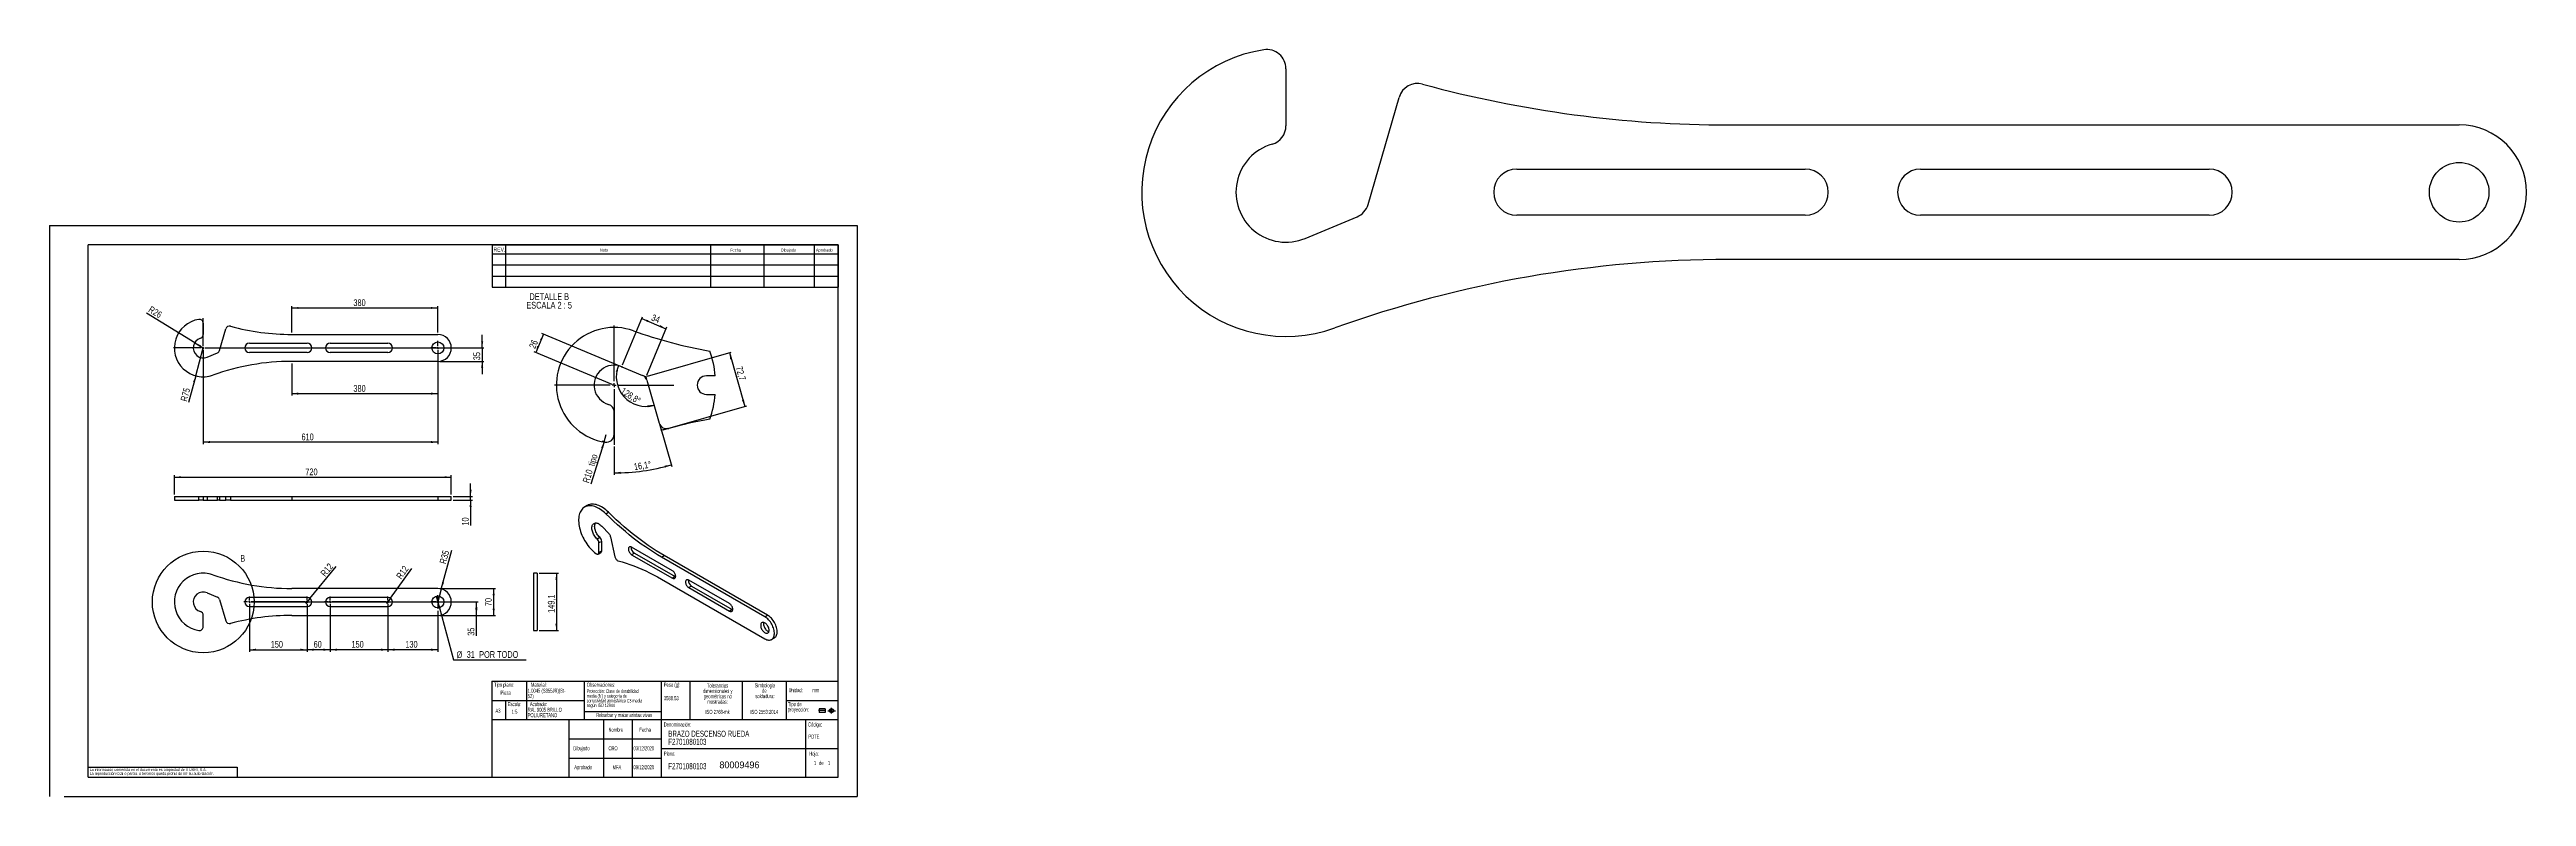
# Model space of a CAD drawing. Extents: x 0 to 1288, y 0 to 389.
import ezdxf

# ---------------------------------------------------------------- set-up
doc = ezdxf.new("R2010")
doc.units = 0
doc.header["$PDSIZE"] = -1
doc.linetypes.add('SLD-CENTRADA-TRAZOS-LARGOS', pattern=[19.05, 15.24, -1.27, 1.27, -1.27])
doc.linetypes.add('SLD-CONTINUA', pattern=[0])
doc.layers.get('0').update_dxf_attribs({"linetype": 'CONTINUOUS'})
doc.layers.add('FORMATO', color=7, linetype='SLD-CONTINUA')
doc.layers.add('SLD-0', color=179, linetype='SLD-CONTINUA')
doc.styles.add('SLDTEXTSTYLE0', font='TXT', dxfattribs={"width": 0.605})
doc.styles.add('SLDTEXTSTYLE1', font='TXT', dxfattribs={"width": 0.75})
doc.styles.add('SLDTEXTSTYLE2', font='TXT', dxfattribs={"width": 0.6875})
doc.dimstyles.new('SLDDIMSTYLE0', dxfattribs={"dimtxt": 3.5, "dimasz": 3.5, "dimexe": 0, "dimexo": 0.0625, "dimgap": 0.875, "dimtad": 1, "dimdec": 1, "dimlfac": 5, "dimrnd": 1e-09, "dimzin": 12, "dimdsep": 46, "dimtxsty": 'SLDTEXTSTYLE1', "dimsah": 1, "dimcen": 0, "dimadec": 0, "dimazin": 0, "dimtfac": 1, "dimtdec": 1, "dimtofl": 0, "dimtmove": 0, "dimatfit": 3, "dimfxl": 1, "dimtolj": 1, "dimtzin": 12, "dimarcsym": 0})
doc.dimstyles.new('SLDDIMSTYLE1', dxfattribs={"dimtxt": 3.5, "dimasz": 3.5, "dimexe": 0, "dimexo": 0.0625, "dimgap": 0.875, "dimtad": 1, "dimdec": 1, "dimlfac": 5, "dimrnd": 1e-09, "dimzin": 12, "dimdsep": 46, "dimtxsty": 'SLDTEXTSTYLE1', "dimsah": 1, "dimcen": 0.09, "dimadec": 0, "dimazin": 0, "dimtfac": 1, "dimtdec": 1, "dimtofl": 0, "dimtmove": 0, "dimatfit": 3, "dimfxl": 1, "dimtolj": 1, "dimtzin": 12, "dimarcsym": 0})
doc.dimstyles.new('SLDDIMSTYLE2', dxfattribs={"dimtxt": 3.5, "dimasz": 3.5, "dimexe": 0, "dimexo": 0.0625, "dimgap": 0.875, "dimtad": 1, "dimdec": 1, "dimlfac": 5, "dimrnd": 1e-09, "dimzin": 12, "dimdsep": 46, "dimtxsty": 'SLDTEXTSTYLE1', "dimsah": 1, "dimcen": 0, "dimadec": 0, "dimazin": 0, "dimtfac": 1, "dimtdec": 1, "dimtofl": 0, "dimtmove": 0, "dimatfit": 3, "dimfxl": 1, "dimtolj": 1, "dimtzin": 12, "dimarcsym": 0})
doc.dimstyles.new('SLDDIMSTYLE3', dxfattribs={"dimtxt": 3.5, "dimasz": 3.5, "dimexe": 0, "dimexo": 0.0625, "dimgap": 0.875, "dimtad": 0, "dimtih": 1, "dimtoh": 1, "dimdec": 1, "dimlfac": 5, "dimrnd": 1e-09, "dimzin": 12, "dimdsep": 46, "dimtxsty": 'SLDTEXTSTYLE1', "dimsah": 1, "dimcen": 0, "dimadec": 0, "dimazin": 0, "dimtfac": 1, "dimtdec": 1, "dimtmove": 0, "dimatfit": 3, "dimfxl": 1, "dimtolj": 1, "dimtzin": 12, "dimarcsym": 0})
doc.dimstyles.new('SLDDIMSTYLE4', dxfattribs={"dimtxt": 3.5, "dimasz": 3.5, "dimexe": 0, "dimexo": 0.0625, "dimgap": 0.875, "dimtad": 1, "dimdec": 1, "dimlfac": 5, "dimrnd": 1e-09, "dimzin": 12, "dimdsep": 46, "dimtxsty": 'SLDTEXTSTYLE1', "dimsah": 1, "dimcen": 0.09, "dimadec": 0, "dimazin": 0, "dimtfac": 1, "dimtdec": 1, "dimtmove": 0, "dimatfit": 0, "dimfxl": 1, "dimtolj": 1, "dimtzin": 12, "dimarcsym": 0})
doc.dimstyles.new('SLDDIMSTYLE6', dxfattribs={"dimtxt": 3.5, "dimasz": 3.5, "dimexe": 0, "dimexo": 0.0625, "dimgap": 0.875, "dimtad": 1, "dimdec": 1, "dimlfac": 2.5, "dimrnd": 1e-09, "dimzin": 12, "dimdsep": 46, "dimtxsty": 'SLDTEXTSTYLE1', "dimsah": 1, "dimcen": 0.09, "dimadec": 0, "dimazin": 0, "dimtfac": 1, "dimtdec": 1, "dimtofl": 0, "dimtmove": 0, "dimatfit": 3, "dimfxl": 1, "dimtolj": 1, "dimtzin": 12, "dimarcsym": 0})
doc.dimstyles.new('SLDDIMSTYLE7', dxfattribs={"dimtxt": 3.5, "dimasz": 3.5, "dimexe": 0, "dimexo": 0.0625, "dimgap": 0.875, "dimtad": 1, "dimdec": 4, "dimlfac": 2.5, "dimzin": 12, "dimdsep": 46, "dimtxsty": 'SLDTEXTSTYLE1', "dimsah": 1, "dimcen": 0.09, "dimadec": 0, "dimazin": 0, "dimtfac": 1, "dimtdec": 1, "dimtofl": 0, "dimtmove": 0, "dimatfit": 3, "dimfxl": 1, "dimtolj": 1, "dimtzin": 12, "dimarcsym": 0})
doc.dimstyles.new('SLDDIMSTYLE8', dxfattribs={"dimtxt": 3.5, "dimasz": 3.5, "dimexe": 0, "dimexo": 0.0625, "dimgap": 0.875, "dimtad": 1, "dimdec": 1, "dimlfac": 2.5, "dimrnd": 1e-09, "dimzin": 12, "dimdsep": 46, "dimtxsty": 'SLDTEXTSTYLE1', "dimsah": 1, "dimcen": 0, "dimadec": 0, "dimazin": 0, "dimtfac": 1, "dimtdec": 1, "dimtofl": 0, "dimtmove": 0, "dimatfit": 3, "dimfxl": 1, "dimtolj": 1, "dimtzin": 12, "dimarcsym": 0})

# ---------------------------------------------------------------- blocks, each defined once
blk = doc.blocks.new('BLOQUE3')
at = {"color": 7, "linetype": 'SLD-CENTRADA-TRAZOS-LARGOS'}
for p, q in [((397.9, 130.1), (394.8, 130.1)), ((398.9, 130), (402.2, 130)), ((400.5, 128.8), (400.5, 131.2))]:
    blk.add_line(p, q, dxfattribs=at)
at = {"color": 7, "linetype": 'SLD-CONTINUA'}
for p, q in [((397.7, 130.9), (395.2, 130.8)), ((395.2, 130.8), (395.2, 129.3)), ((397.7, 129.2), (395.2, 129.3)), ((397.7, 130.9), (397.7, 129.2))]:
    blk.add_line(p, q, dxfattribs=at)
for radius in [0.892, 0.713]:
    blk.add_circle((400.5, 130), radius, dxfattribs=at)
blk = doc.blocks.new('SW_NOTE_0')
at = {"layer": 'SLD-0', "color": 0, "attachment_point": 2, "style": 'SLDTEXTSTYLE0'}
for s, insert, char_height in [('dimensionales y', (7.5, -0.1), 2.117), ('Tolerancias', (7.4, 2.7), 2.117), ('geométricas no', (7.5, -2.9), 2.117), ('mostradas:', (7.4, -5.7), 2.12)]:
    blk.add_mtext(s, dxfattribs=dict(at, insert=insert, char_height=char_height))
blk = doc.blocks.new('SW_NOTE_0_1')
at = {"layer": 'SLD-0', "color": 0, "attachment_point": 1, "style": 'SLDTEXTSTYLE0'}
for s, insert, char_height in [('Tipo de', (0, 2.7), 2.12), ('proyección:', (0, -0.1), 2.117)]:
    blk.add_mtext(s, dxfattribs=dict(at, insert=insert, char_height=char_height))
blk = doc.blocks.new('SW_NOTE_0_2')
at = {"layer": 'SLD-0', "color": 0, "char_height": 2.12, "attachment_point": 2, "style": 'SLDTEXTSTYLE0'}
for s, insert in [('Simbologia', (7.1, 2.7)), ('de', (6.8, -0.1)), ('soldadura:', (7.1, -2.9))]:
    blk.add_mtext(s, dxfattribs=dict(at, insert=insert))
blk = doc.blocks.new('SW_NOTE_0_3')
at = {"layer": 'SLD-0', "color": 0, "attachment_point": 1, "style": 'SLDTEXTSTYLE0'}
for s, insert, char_height in [('1.0045 (S355JR)(St-', (0, 2.7), 2.117), ('52)', (0, -0.1), 2.12)]:
    blk.add_mtext(s, dxfattribs=dict(at, insert=insert, char_height=char_height))
blk = doc.blocks.new('SW_NOTE_0_4')
at = {"layer": 'SLD-0', "color": 0, "char_height": 1.5, "attachment_point": 1, "style": 'SLDTEXTSTYLE1'}
for s, insert in [('La información contenida en el documento es propiedad de ITURRI, S.A.', (0, 1.9)), ('La reproducción total o parcial a terceros queda prohibida sin su autorización.', (0, -0.1))]:
    blk.add_mtext(s, dxfattribs=dict(at, insert=insert))
blk = doc.blocks.new('SW_NOTE_0_5')
at = {"layer": 'SLD-0', "color": 0, "char_height": 2.117, "attachment_point": 1, "style": 'SLDTEXTSTYLE0'}
for s, insert in [('RAL 9005 BRILLO', (0, 2.7)), ('POLIURETANO', (0, -0.1))]:
    blk.add_mtext(s, dxfattribs=dict(at, insert=insert))
blk = doc.blocks.new('SW_NOTE_0_6')
at = {"layer": 'SLD-0', "color": 0, "char_height": 3.175, "attachment_point": 1, "style": 'SLDTEXTSTYLE0'}
for s, insert in [('BRAZO DESCENSO RUEDA', (0, 4.1)), ('F2701080103', (0, -0.1))]:
    blk.add_mtext(s, dxfattribs=dict(at, insert=insert))
blk = doc.blocks.new('SW_NOTE_0_7')
at = {"layer": 'SLD-0', "color": 0, "attachment_point": 2, "style": 'SLDTEXTSTYLE0'}
for s, insert, char_height in [('dimensionales y', (7.5, -0.1), 2.117), ('Tolerancias', (7.4, 2.7), 2.117), ('geométricas no', (7.5, -2.9), 2.117), ('mostradas:', (7.4, -5.7), 2.12)]:
    blk.add_mtext(s, dxfattribs=dict(at, insert=insert, char_height=char_height))
blk = doc.blocks.new('SW_NOTE_0_8')
at = {"layer": 'SLD-0', "color": 0, "attachment_point": 1, "style": 'SLDTEXTSTYLE0'}
for s, insert, char_height in [('Tipo de', (0, 2.7), 2.12), ('proyección:', (0, -0.1), 2.117)]:
    blk.add_mtext(s, dxfattribs=dict(at, insert=insert, char_height=char_height))
blk = doc.blocks.new('SW_NOTE_0_9')
at = {"layer": 'SLD-0', "color": 0, "char_height": 2.12, "attachment_point": 2, "style": 'SLDTEXTSTYLE0'}
for s, insert in [('Simbologia', (7.1, 2.7)), ('de', (6.8, -0.1)), ('soldadura:', (7.1, -2.9))]:
    blk.add_mtext(s, dxfattribs=dict(at, insert=insert))
blk = doc.blocks.new('SW_NOTE_0_10')
at = {"layer": 'SLD-0', "color": 0, "attachment_point": 1, "style": 'SLDTEXTSTYLE0'}
for s, insert, char_height in [('1.0045 (S355JR)(St-', (0, 2.7), 2.117), ('52)', (0, -0.1), 2.12)]:
    blk.add_mtext(s, dxfattribs=dict(at, insert=insert, char_height=char_height))
blk = doc.blocks.new('SW_NOTE_0_11')
at = {"layer": 'SLD-0', "color": 0, "char_height": 1.5, "attachment_point": 1, "style": 'SLDTEXTSTYLE1'}
for s, insert in [('La información contenida en el documento es propiedad de ITURRI, S.A.', (0, 1.9)), ('La reproducción total o parcial a terceros queda prohibida sin su autorización.', (0, -0.1))]:
    blk.add_mtext(s, dxfattribs=dict(at, insert=insert))
blk = doc.blocks.new('SW_NOTE_0_12')
at = {"layer": 'SLD-0', "color": 0, "char_height": 2.117, "attachment_point": 1, "style": 'SLDTEXTSTYLE0'}
for s, insert in [('RAL 9005 BRILLO', (0, 2.7)), ('POLIURETANO', (0, -0.1))]:
    blk.add_mtext(s, dxfattribs=dict(at, insert=insert))
blk = doc.blocks.new('SW_NOTE_0_13')
at = {"layer": 'SLD-0', "color": 0, "char_height": 1.852, "attachment_point": 1, "style": 'SLDTEXTSTYLE0'}
for s, insert in [('Protección: Clase de durabilidad', (0, 2.4)), ('media (M) y categoría de', (0, -0.1)), ('según ISO 12944', (0, -5)), ('corrosividad atmosférica C3 media', (0, -2.6))]:
    blk.add_mtext(s, dxfattribs=dict(at, insert=insert))
blk = doc.blocks.new('SW_NOTE_0_14')
at = {"layer": 'SLD-0', "color": 0, "char_height": 3.175, "attachment_point": 1, "style": 'SLDTEXTSTYLE0'}
for s, insert in [('BRAZO DESCENSO RUEDA', (0, 4.1)), ('F2701080103', (0, -0.1))]:
    blk.add_mtext(s, dxfattribs=dict(at, insert=insert))
blk = doc.blocks.new('_D')
at = {"layer": 'FORMATO', "color": 7, "transparency": 16777216}
for q in [(209.1, 128.1), (201.9, 101.2)]:
    blk.add_line((203.7, 107.9), q, dxfattribs=at)
blk.add_solid([(203.7, 107.9), (205.1, 111.2), (204.1, 111.5)], dxfattribs=at)
at = {"layer": 'FORMATO', "color": 7, "transparency": 16777216, "insert": (202.7, 121.6), "char_height": 3.5, "attachment_point": 1, "rotation": 75, "style": 'SLDTEXTSTYLE1'}
blk.add_mtext('R35', dxfattribs=at)
blk = doc.blocks.new('_D_1')
at = {"layer": 'FORMATO', "color": 7, "transparency": 16777216}
for p, q in [((202.9, 108.2), (231.9, 108.2)), ((230.9, 108.2), (230.9, 94.2)), ((202.9, 94.2), (231.9, 94.2))]:
    blk.add_line(p, q, dxfattribs=at)
for points in [[(230.9, 108.2), (230.4, 104.7), (231.5, 104.7)], [(230.9, 94.2), (231.5, 97.7), (230.4, 97.7)]]:
    blk.add_solid(points, dxfattribs=at)
at = {"layer": 'FORMATO', "color": 7, "transparency": 16777216, "insert": (226.4, 99), "char_height": 3.5, "attachment_point": 1, "rotation": 90, "style": 'SLDTEXTSTYLE1'}
blk.add_mtext('70', dxfattribs=at)
blk = doc.blocks.new('_D_2')
at = {"layer": 'FORMATO', "color": 7, "transparency": 16777216}
for p, q in [((175.9, 100.2), (175.9, 75.3)), ((201.9, 96.6), (201.9, 75.3)), ((201.9, 76.3), (175.9, 76.3))]:
    blk.add_line(p, q, dxfattribs=at)
for points in [[(175.9, 76.3), (179.4, 75.8), (179.4, 76.9)], [(201.9, 76.3), (198.4, 76.9), (198.4, 75.8)]]:
    blk.add_solid(points, dxfattribs=at)
at = {"layer": 'FORMATO', "color": 7, "transparency": 16777216, "insert": (185, 80.9), "char_height": 3.5, "attachment_point": 1, "style": 'SLDTEXTSTYLE1'}
blk.add_mtext('130', dxfattribs=at)
blk = doc.blocks.new('_D_3')
at = {"layer": 'FORMATO', "color": 7, "transparency": 16777216}
for p, q in [((145.9, 100.2), (145.9, 75.3)), ((175.9, 100.2), (175.9, 75.3)), ((175.9, 76.3), (145.9, 76.3))]:
    blk.add_line(p, q, dxfattribs=at)
for points in [[(145.9, 76.3), (149.4, 75.8), (149.4, 76.9)], [(175.9, 76.3), (172.4, 76.9), (172.4, 75.8)]]:
    blk.add_solid(points, dxfattribs=at)
at = {"layer": 'FORMATO', "color": 7, "transparency": 16777216, "insert": (157, 80.9), "char_height": 3.5, "attachment_point": 1, "style": 'SLDTEXTSTYLE1'}
blk.add_mtext('150', dxfattribs=at)
blk = doc.blocks.new('_D_4')
at = {"layer": 'FORMATO', "color": 7, "transparency": 16777216}
for p, q in [((133.9, 100.2), (133.9, 75.3)), ((145.9, 100.2), (145.9, 75.3)), ((145.9, 76.3), (133.9, 76.3))]:
    blk.add_line(p, q, dxfattribs=at)
for points in [[(133.9, 76.3), (137.4, 75.8), (137.4, 76.9)], [(145.9, 76.3), (142.4, 76.9), (142.4, 75.8)]]:
    blk.add_solid(points, dxfattribs=at)
at = {"layer": 'FORMATO', "color": 7, "transparency": 16777216, "insert": (137.3, 80.9), "char_height": 3.5, "attachment_point": 1, "style": 'SLDTEXTSTYLE1'}
blk.add_mtext('60', dxfattribs=at)
blk = doc.blocks.new('_D_5')
at = {"layer": 'FORMATO', "color": 7, "transparency": 16777216}
for p, q in [((103.9, 100.2), (103.9, 75.3)), ((133.9, 100.2), (133.9, 75.3)), ((103.9, 76.3), (133.9, 76.3))]:
    blk.add_line(p, q, dxfattribs=at)
for points in [[(103.9, 76.3), (107.4, 75.8), (107.4, 76.9)], [(133.9, 76.3), (130.4, 76.9), (130.4, 75.8)]]:
    blk.add_solid(points, dxfattribs=at)
at = {"layer": 'FORMATO', "color": 7, "transparency": 16777216, "insert": (115, 80.9), "char_height": 3.5, "attachment_point": 1, "style": 'SLDTEXTSTYLE1'}
blk.add_mtext('150', dxfattribs=at)
blk = doc.blocks.new('_D_6')
at = {"layer": 'FORMATO', "color": 7, "transparency": 16777216}
for q in [(188.3, 118.6), (175.9, 101.2)]:
    blk.add_line((177.3, 103.1), q, dxfattribs=at)
blk.add_solid([(177.3, 103.1), (174.8, 100.6), (175.7, 100)], dxfattribs=at)
at = {"layer": 'FORMATO', "color": 7, "transparency": 16777216, "insert": (180, 114.7), "char_height": 3.5, "attachment_point": 1, "rotation": 54.6473, "style": 'SLDTEXTSTYLE1'}
blk.add_mtext('R12', dxfattribs=at)
blk = doc.blocks.new('_D_7')
at = {"layer": 'FORMATO', "color": 7, "transparency": 16777216}
for p, q in [((104.9, 101.2), (222.9, 101.2)), ((202.9, 94.2), (222.9, 94.2)), ((221.9, 101.2), (221.9, 94.2)), ((221.9, 94.2), (221.9, 83.6))]:
    blk.add_line(p, q, dxfattribs=at)
for points in [[(221.9, 101.2), (221.4, 97.7), (222.5, 97.7)], [(221.9, 94.2), (222.5, 97.7), (221.4, 97.7)]]:
    blk.add_solid(points, dxfattribs=at)
at = {"layer": 'FORMATO', "color": 7, "transparency": 16777216, "insert": (217.4, 83.6), "char_height": 3.5, "attachment_point": 1, "rotation": 90, "style": 'SLDTEXTSTYLE1'}
blk.add_mtext('35', dxfattribs=at)
blk = doc.blocks.new('_D_8')
at = {"layer": 'FORMATO', "transparency": 16777216}
for p, q in [((201.1, 104.2), (202.7, 98.2)), ((202.7, 98.2), (210, 71)), ((210, 71), (247.9, 71))]:
    blk.add_line(p, q, dxfattribs=at)
for points in [[(201.1, 104.2), (201.5, 100.7), (202.5, 100.9)], [(202.7, 98.2), (202.3, 101.7), (201.3, 101.4)]]:
    blk.add_solid(points, dxfattribs=at)
at = {"layer": 'FORMATO', "transparency": 16777216, "char_height": 3.5, "attachment_point": 1, "style": 'SLDTEXTSTYLE1'}
for s, insert in [('%%c', (211.6, 75.5)), ('31', (216.9, 75.6)), ('POR TODO', (223.4, 75.6))]:
    blk.add_mtext(s, dxfattribs=dict(at, insert=insert))
blk = doc.blocks.new('_D_9')
at = {"layer": 'FORMATO', "color": 7, "transparency": 16777216}
for q in [(149.1, 119.6), (133.9, 101.2)]:
    blk.add_line((135.4, 103), q, dxfattribs=at)
blk.add_solid([(135.4, 103), (132.8, 100.7), (133.6, 100)], dxfattribs=at)
at = {"layer": 'FORMATO', "color": 7, "transparency": 16777216, "insert": (140.6, 116.3), "char_height": 3.5, "attachment_point": 1, "rotation": 50.3697, "style": 'SLDTEXTSTYLE1'}
blk.add_mtext('R12', dxfattribs=at)
blk = doc.blocks.new('SW_CENTERMARKSYMBOL_0')
at = {"layer": 'FORMATO', "color": 0}
for p, q in [((-1, 0), (-3.6, 0)), ((0, 0), (-0.5, 0)), ((0, 1), (0, 3.6)), ((0, 0), (0, 0.5)), ((0, 0), (0, -0.5)), ((0, 0), (0.5, 0)), ((1, 0), (3.6, 0)), ((0, -1), (0, -3.6))]:
    blk.add_line(p, q, dxfattribs=at)
blk = doc.blocks.new('SW_CENTERMARKSYMBOL_1')
at = {"layer": 'FORMATO', "color": 0}
for p, q in [((-1, 0), (-2.9, 0)), ((0, 0), (-0.5, 0)), ((0, 1), (0, 2.9)), ((0, 0), (0, 0.5)), ((0, 0), (0, -0.5)), ((0, 0), (0.5, 0)), ((1, 0), (2.9, 0)), ((1, 0), (29, 0)), ((29, 0), (27.1, 0)), ((30, 0), (29.5, 0)), ((30, 1), (30, 2.9)), ((30, 0), (30, 0.5)), ((30, 0), (30, -0.5)), ((30, 0), (30.5, 0)), ((31, 0), (32.9, 0)), ((0, -1), (0, -2.9)), ((30, -1), (30, -2.9))]:
    blk.add_line(p, q, dxfattribs=at)
blk = doc.blocks.new('SW_CENTERMARKSYMBOL_2')
at = {"layer": 'FORMATO', "color": 0}
for p, q in [((-31, 0), (-32.9, 0)), ((-30, 0), (-30.5, 0)), ((-30, 1), (-30, 2.9)), ((-30, 0), (-30, 0.5)), ((-30, 0), (-30, -0.5)), ((-30, 0), (-29.5, 0)), ((-29, 0), (-27.1, 0)), ((-1, 0), (-29, 0)), ((-1, 0), (-2.9, 0)), ((0, 0), (-0.5, 0)), ((0, 1), (0, 2.9)), ((0, 0), (0, 0.5)), ((0, 0), (0, -0.5)), ((0, 0), (0.5, 0)), ((1, 0), (2.9, 0)), ((-30, -1), (-30, -2.9)), ((0, -1), (0, -2.9))]:
    blk.add_line(p, q, dxfattribs=at)
blk = doc.blocks.new('SW_CENTERMARKSYMBOL_3')
at = {"layer": 'FORMATO', "color": 0}
for p, q in [((-1, 0), (-2.9, 0)), ((0, 0), (-0.5, 0)), ((0, 1), (0, 2.9)), ((0, 0), (0, 0.5)), ((0, 0), (0.5, 0)), ((0, 0), (0, -0.5)), ((30, 1), (30, 2.9)), ((30, 0), (30, 0.5)), ((0, -1), (0, -2.9)), ((1, 0), (2.9, 0)), ((1, 0), (29, 0)), ((29, 0), (27.1, 0)), ((30, 0), (29.5, 0)), ((30, 0), (30.5, 0)), ((30, 0), (30, -0.5)), ((30, -1), (30, -2.9)), ((31, 0), (32.9, 0))]:
    blk.add_line(p, q, dxfattribs=at)
blk = doc.blocks.new('SW_CENTERMARKSYMBOL_4')
at = {"layer": 'FORMATO', "color": 0}
for p, q in [((-31, 0), (-32.9, 0)), ((-30, 0), (-30.5, 0)), ((-30, 1), (-30, 2.9)), ((-30, 0), (-30, 0.5)), ((-30, 0), (-30, -0.5)), ((-30, 0), (-29.5, 0)), ((-29, 0), (-27.1, 0)), ((-1, 0), (-29, 0)), ((-1, 0), (-2.9, 0)), ((0, 0), (-0.5, 0)), ((0, 1), (0, 2.9)), ((0, 0), (0, 0.5)), ((0, 0), (0, -0.5)), ((0, 0), (0.5, 0)), ((1, 0), (2.9, 0)), ((-30, -1), (-30, -2.9)), ((0, -1), (0, -2.9))]:
    blk.add_line(p, q, dxfattribs=at)
blk = doc.blocks.new('SW_CENTERMARKSYMBOL_5')
at = {"layer": 'FORMATO', "color": 0}
for p, q in [((-1, 0), (-3.6, 0)), ((0, 0), (-0.5, 0)), ((0, 1), (0, 3.6)), ((0, 0), (0, 0.5)), ((0, 0), (0, -0.5)), ((0, 0), (0.5, 0)), ((1, 0), (3.6, 0)), ((0, -1), (0, -3.6))]:
    blk.add_line(p, q, dxfattribs=at)
blk = doc.blocks.new('_D_10')
at = {"layer": 'FORMATO', "color": 7, "transparency": 16777216}
for p, q in [((209.9, 156.1), (219.9, 156.1)), ((218.9, 156.1), (218.9, 162.8)), ((218.9, 154.1), (218.9, 156.1)), ((209.9, 154.1), (219.9, 154.1)), ((218.9, 154.1), (218.9, 140.9))]:
    blk.add_line(p, q, dxfattribs=at)
for points in [[(218.9, 156.1), (219.5, 159.6), (218.4, 159.6)], [(218.9, 154.1), (218.4, 150.6), (219.5, 150.6)]]:
    blk.add_solid(points, dxfattribs=at)
at = {"layer": 'FORMATO', "color": 7, "transparency": 16777216, "insert": (214.4, 140.9), "char_height": 3.5, "attachment_point": 1, "rotation": 90, "style": 'SLDTEXTSTYLE1'}
blk.add_mtext('10', dxfattribs=at)
blk = doc.blocks.new('_D_11')
at = {"layer": 'FORMATO', "color": 7, "transparency": 16777216}
for p, q in [((64.9, 157.1), (64.9, 167.1)), ((64.9, 166.1), (208.9, 166.1)), ((208.9, 157.1), (208.9, 167.1))]:
    blk.add_line(p, q, dxfattribs=at)
for points in [[(64.9, 166.1), (68.4, 165.6), (68.4, 166.6)], [(208.9, 166.1), (205.4, 166.6), (205.4, 165.6)]]:
    blk.add_solid(points, dxfattribs=at)
at = {"layer": 'FORMATO', "color": 7, "transparency": 16777216, "insert": (133, 170.6), "char_height": 3.5, "attachment_point": 1, "style": 'SLDTEXTSTYLE1'}
blk.add_mtext('720', dxfattribs=at)
blk = doc.blocks.new('_D_12')
at = {"layer": 'FORMATO', "color": 7, "transparency": 16777216}
for q in [(79.9, 233.3), (72.3, 204.9)]:
    blk.add_line((76, 218.8), q, dxfattribs=at)
blk.add_solid([(76, 218.8), (74.6, 215.6), (75.6, 215.3)], dxfattribs=at)
at = {"layer": 'FORMATO', "color": 7, "transparency": 16777216, "insert": (68, 206.1), "char_height": 3.5, "attachment_point": 1, "rotation": 75, "style": 'SLDTEXTSTYLE1'}
blk.add_mtext('R75', dxfattribs=at)
blk = doc.blocks.new('_D_15')
at = {"layer": 'FORMATO', "color": 7, "transparency": 16777216}
for p, q in [((80.9, 233.3), (225.9, 233.3)), ((224.9, 233.3), (224.9, 240.1)), ((224.9, 233.3), (224.9, 226.3)), ((202.9, 226.3), (225.9, 226.3)), ((224.9, 226.3), (224.9, 219.6))]:
    blk.add_line(p, q, dxfattribs=at)
for points in [[(224.9, 233.3), (225.5, 236.8), (224.4, 236.8)], [(224.9, 226.3), (224.4, 222.8), (225.5, 222.8)]]:
    blk.add_solid(points, dxfattribs=at)
at = {"layer": 'FORMATO', "color": 7, "transparency": 16777216, "insert": (220.4, 226.9), "char_height": 3.5, "attachment_point": 1, "rotation": 90, "style": 'SLDTEXTSTYLE1'}
blk.add_mtext('35', dxfattribs=at)
blk = doc.blocks.new('_D_16')
at = {"layer": 'FORMATO', "color": 7, "transparency": 16777216}
for q in [(50.5, 251.4), (79.9, 233.3)]:
    blk.add_line((75.5, 236), q, dxfattribs=at)
blk.add_solid([(75.5, 236), (78.2, 233.8), (78.7, 234.7)], dxfattribs=at)
at = {"layer": 'FORMATO', "color": 7, "transparency": 16777216, "insert": (52.9, 255.3), "char_height": 3.5, "attachment_point": 1, "rotation": 328.3963, "style": 'SLDTEXTSTYLE1'}
blk.add_mtext('R26', dxfattribs=at)
blk = doc.blocks.new('_D_17')
at = {"layer": 'FORMATO', "color": 7, "transparency": 16777216}
for p, q in [((79.9, 232.3), (79.9, 183.3)), ((201.9, 232.3), (201.9, 183.3)), ((201.9, 184.3), (79.9, 184.3))]:
    blk.add_line(p, q, dxfattribs=at)
for points in [[(79.9, 184.3), (83.4, 183.8), (83.4, 184.9)], [(201.9, 184.3), (198.4, 184.9), (198.4, 183.8)]]:
    blk.add_solid(points, dxfattribs=at)
at = {"layer": 'FORMATO', "color": 7, "transparency": 16777216, "insert": (131, 188.8), "char_height": 3.5, "attachment_point": 1, "style": 'SLDTEXTSTYLE1'}
blk.add_mtext('610', dxfattribs=at)
blk = doc.blocks.new('_D_18')
at = {"layer": 'FORMATO', "color": 7, "transparency": 16777216}
for p, q in [((125.9, 225.3), (125.9, 208.5)), ((201.9, 225.3), (201.9, 208.5)), ((201.9, 209.5), (125.9, 209.5))]:
    blk.add_line(p, q, dxfattribs=at)
for points in [[(125.9, 209.5), (129.4, 209), (129.4, 210.1)], [(201.9, 209.5), (198.4, 210.1), (198.4, 209)]]:
    blk.add_solid(points, dxfattribs=at)
at = {"layer": 'FORMATO', "color": 7, "transparency": 16777216, "insert": (158, 214), "char_height": 3.5, "attachment_point": 1, "style": 'SLDTEXTSTYLE1'}
blk.add_mtext('380', dxfattribs=at)
blk = doc.blocks.new('_D_19')
at = {"layer": 'FORMATO', "color": 7, "transparency": 16777216}
for p, q in [((125.9, 241.3), (125.9, 255.1)), ((125.9, 254.1), (201.9, 254.1)), ((201.9, 241.3), (201.9, 255.1))]:
    blk.add_line(p, q, dxfattribs=at)
for points in [[(125.9, 254.1), (129.4, 253.6), (129.4, 254.6)], [(201.9, 254.1), (198.4, 254.6), (198.4, 253.6)]]:
    blk.add_solid(points, dxfattribs=at)
at = {"layer": 'FORMATO', "color": 7, "transparency": 16777216, "insert": (158, 258.6), "char_height": 3.5, "attachment_point": 1, "style": 'SLDTEXTSTYLE1'}
blk.add_mtext('380', dxfattribs=at)
blk = doc.blocks.new('SW_CENTERMARKSYMBOL_6')
at = {"layer": 'FORMATO', "color": 0}
for p, q in [((-1, 0), (-3.6, 0)), ((0, 0), (-0.5, 0)), ((0, 1), (0, 3.6)), ((0, 0), (0, 0.5)), ((0, 0), (0, -0.5)), ((0, 0), (0.5, 0)), ((1, 0), (3.6, 0)), ((0, -1), (0, -3.6))]:
    blk.add_line(p, q, dxfattribs=at)
blk = doc.blocks.new('SW_CENTERMARKSYMBOL_7')
at = {"layer": 'FORMATO', "color": 0}
for p, q in [((0, 1), (0, 15.5)), ((-1, 0), (-15.5, 0)), ((0, 0), (-0.5, 0)), ((0, 0), (0, 0.5)), ((0, 0), (0, -0.5)), ((0, 0), (0.5, 0)), ((1, 0), (15.5, 0)), ((0, -1), (0, -15.5))]:
    blk.add_line(p, q, dxfattribs=at)
blk = doc.blocks.new('_D_20')
at = {"layer": 'FORMATO', "color": 7, "transparency": 16777216}
for p, q in [((297.9, 224.5), (308.3, 249.5)), ((308, 248.6), (320.5, 243.3)), ((310.5, 219.2), (320.9, 244.3))]:
    blk.add_line(p, q, dxfattribs=at)
for points in [[(308, 248.6), (311, 246.7), (311.4, 247.7)], [(320.5, 243.3), (317.5, 245.2), (317.1, 244.2)]]:
    blk.add_solid(points, dxfattribs=at)
at = {"layer": 'FORMATO', "color": 7, "transparency": 16777216, "insert": (313.9, 251), "char_height": 3.5, "attachment_point": 1, "rotation": 337.3801, "style": 'SLDTEXTSTYLE1'}
blk.add_mtext('34', dxfattribs=at)
blk = doc.blocks.new('_D_21')
at = {"layer": 'FORMATO', "transparency": 16777216}
for p, q in [((311, 218.6), (354.4, 231.1)), ((353.5, 230.9), (361.5, 202.9)), ((319.1, 190.7), (362.5, 203.2))]:
    blk.add_line(p, q, dxfattribs=at)
for points in [[(353.5, 230.9), (353.9, 227.4), (354.9, 227.7)], [(361.5, 202.9), (361.1, 206.5), (360, 206.2)]]:
    blk.add_solid(points, dxfattribs=at)
at = {"layer": 'FORMATO', "transparency": 16777216, "insert": (360.1, 224.1), "char_height": 3.5, "attachment_point": 1, "rotation": 286.1316, "style": 'SLDTEXTSTYLE1'}
blk.add_mtext('72,7', dxfattribs=at)
blk = doc.blocks.new('_D_22')
at = {"layer": 'FORMATO', "color": 7, "transparency": 16777216}
for p, q in [((317.3, 193.3), (323.6, 171.6)), ((293.5, 182), (293.5, 167.3))]:
    blk.add_line(p, q, dxfattribs=at)
blk.add_arc((293.5, 275.5), 107.2, 270, 286.1316, dxfattribs=at)
for points in [[(293.5, 168.3), (297, 167.8), (297, 168.9)], [(323.3, 172.5), (319.8, 172.1), (320.1, 171.1)]]:
    blk.add_solid(points, dxfattribs=at)
at = {"layer": 'FORMATO', "color": 7, "transparency": 16777216, "insert": (303.6, 173.2), "char_height": 3.5, "attachment_point": 1, "rotation": 8.6465, "style": 'SLDTEXTSTYLE1'}
blk.add_mtext('16,1°', dxfattribs=at)
blk = doc.blocks.new('_D_23')
at = {"layer": 'FORMATO', "color": 7, "transparency": 16777216}
for q in [(281.4, 162.4), (289.5, 188.3)]:
    blk.add_line((288.3, 184.4), q, dxfattribs=at)
blk.add_arc((289.5, 188.3), 4, 238.409, 247.1139, dxfattribs=at)
blk.add_solid([(288.3, 184.4), (286.8, 181.3), (287.8, 180.9)], dxfattribs=at)
at = {"layer": 'FORMATO', "color": 7, "transparency": 16777216, "char_height": 3.5, "attachment_point": 1, "rotation": 72.4453, "style": 'SLDTEXTSTYLE1'}
for s, insert in [('R10', (277.1, 163.8)), ('tipo', (279.9, 172.6))]:
    blk.add_mtext(s, dxfattribs=dict(at, insert=insert))
blk = doc.blocks.new('_D_24')
at = {"layer": 'FORMATO', "color": 7, "transparency": 16777216}
for p, q in [((256.8, 240.5), (252.8, 230.9)), ((296.6, 223.9), (255.9, 240.9)), ((292.6, 214.3), (251.9, 231.3))]:
    blk.add_line(p, q, dxfattribs=at)
for points in [[(252.8, 230.9), (254.6, 234), (253.6, 234.4)], [(256.8, 240.5), (255, 237.5), (255.9, 237.1)]]:
    blk.add_solid(points, dxfattribs=at)
at = {"layer": 'FORMATO', "color": 7, "transparency": 16777216, "insert": (249.2, 234), "char_height": 3.5, "attachment_point": 1, "rotation": 67.3801, "style": 'SLDTEXTSTYLE1'}
blk.add_mtext('26', dxfattribs=at)
blk = doc.blocks.new('_D_25')
at = {"layer": 'FORMATO', "color": 7, "transparency": 16777216}
blk.add_line((296.6, 223.9), (295, 224.6), dxfattribs=at)
blk.add_arc((310.1, 218.3), 15.4, 157.3801, 286.1316, dxfattribs=at)
for points in [[(295.9, 224.2), (294.4, 221), (295.4, 220.7)], [(314.4, 203.6), (310.8, 203.5), (311, 202.4)]]:
    blk.add_solid(points, dxfattribs=at)
at = {"layer": 'FORMATO', "color": 7, "transparency": 16777216, "insert": (298.5, 212.9), "char_height": 3.5, "attachment_point": 1, "rotation": 327.1727, "style": 'SLDTEXTSTYLE1'}
blk.add_mtext('128,8°', dxfattribs=at)
blk = doc.blocks.new('SW_NOTE_0_15')
at = {"layer": 'FORMATO', "color": 0, "char_height": 3.5, "attachment_point": 2}
for s, insert, style in [('ESCALA 2 : 5', (10.7, 0), 'SLDTEXTSTYLE2'), ('DETALLE B', (10.8, 4.5), 'SLDTEXTSTYLE1')]:
    blk.add_mtext(s, dxfattribs=dict(at, insert=insert, style=style))
blk = doc.blocks.new('SW_CENTERMARKSYMBOL_8')
at = {"layer": 'FORMATO', "color": 0}
for p, q in [((0, 2), (0, 31)), ((-2, 0), (-31, 0)), ((0, 0), (-1, 0)), ((0, 0), (0, 1)), ((0, 0), (0, -1)), ((0, 0), (1, 0)), ((2, 0), (31, 0)), ((0, -2), (0, -31))]:
    blk.add_line(p, q, dxfattribs=at)
blk = doc.blocks.new('_D_26')
at = {"layer": 'FORMATO', "color": 7, "transparency": 16777216}
for p, q in [((254.6, 116.2), (264.6, 116.2)), ((263.6, 116.2), (263.6, 86.4)), ((254.6, 86.4), (264.6, 86.4))]:
    blk.add_line(p, q, dxfattribs=at)
for points in [[(263.6, 116.2), (263, 112.7), (264.1, 112.7)], [(263.6, 86.4), (264.1, 89.9), (263, 89.9)]]:
    blk.add_solid(points, dxfattribs=at)
at = {"layer": 'FORMATO', "color": 7, "transparency": 16777216, "insert": (259.1, 95.5), "char_height": 3.5, "attachment_point": 1, "rotation": 90, "style": 'SLDTEXTSTYLE1'}
blk.add_mtext('149,1', dxfattribs=at)

msp = doc.modelspace()

# ---------------------------------------------------------------- linework, layer by layer
at = {"color": 7, "linetype": 'SLD-CONTINUA'}
for p, q in [((642.894954, 378.537439), (642.894954, 348.894507)), ((685.595632, 307.988833), (701.695673, 363.653452)), ((872.894958, 349.311274), (1252.894968, 349.311274)), ((762.894951, 326.311274), (912.894964, 326.311274)), ((972.894967, 326.311274), (1122.894943, 326.311274)), ((0, 297), (420, 297)), ((0, 297), (0, -0.001349)), ((420, 297), (420, 0)), ((652.894953, 290.311274), (679.835524, 301.536511)), ((912.894964, 302.311274), (762.894951, 302.311274)), ((1122.894943, 302.311274), (972.894967, 302.311274)), ((410, 287), (20, 287)), ((20, 10), (20, 287)), ((410, 10), (410, 287)), ((1252.894968, 279.311274), (872.894958, 279.311274)), ((79.912057, 246.169306), (79.912057, 240.24072)), ((88.452192, 232.059585), (91.672201, 243.192509)), ((103.912056, 235.724073), (133.912059, 235.724073)), ((125.912058, 240.324073), (201.91206, 240.324073)), ((145.912059, 235.724073), (175.912055, 235.724073)), ((81.912057, 228.524073), (87.300171, 230.769121)), ((133.912059, 230.924073), (103.912056, 230.924073)), ((201.91206, 226.324073), (125.912058, 226.324073)), ((175.912055, 230.924073), (145.912059, 230.924073)), ((297.537634, 223.551329), (308.313856, 219.061233)), ((310.617903, 216.480305), (317.057917, 194.214458)), ((346.175315, 218.751328), (341.537634, 218.751328)), ((341.537634, 209.151328), (346.175315, 209.151328)), ((293.537633, 188.260863), (293.537633, 200.118035)), ((64.912056, 156.095411), (64.912056, 154.095411)), ((64.912056, 156.095411), (77.604364, 156.095411)), ((77.604364, 154.095411), (77.604364, 156.095411)), ((77.604364, 156.095411), (79.912057, 156.095411)), ((79.912057, 156.095411), (79.912057, 154.095411)), ((79.912057, 156.095411), (81.912057, 156.095411)), ((81.912057, 156.095411), (81.912057, 154.095411)), ((81.912057, 156.095411), (87.300171, 156.095411)), ((87.300171, 154.095411), (87.300171, 156.095411)), ((87.300171, 156.095411), (88.452192, 156.095411)), ((88.452192, 156.095411), (88.452192, 154.095411)), ((88.452192, 156.095411), (91.672201, 156.095411)), ((91.672201, 154.095411), (91.672201, 156.095411)), ((91.672201, 156.095411), (94.117893, 156.095411)), ((94.117893, 156.095411), (94.117893, 154.095411)), ((94.117893, 156.095411), (125.912058, 156.095411)), ((125.912058, 156.095411), (125.912058, 154.095411)), ((125.912058, 156.095411), (201.91206, 156.095411)), ((201.91206, 156.095411), (201.91206, 154.095411)), ((201.91206, 156.095411), (208.912053, 156.095411)), ((208.912053, 154.095411), (208.912053, 156.095411)), ((64.912056, 154.095411), (77.604364, 154.095411)), ((79.912057, 154.095411), (77.604364, 154.095411)), ((79.912057, 154.095411), (81.912057, 154.095411)), ((81.912057, 154.095411), (87.300171, 154.095411)), ((88.452192, 154.095411), (87.300171, 154.095411)), ((88.452192, 154.095411), (91.672201, 154.095411)), ((94.117893, 154.095411), (91.672201, 154.095411)), ((94.117893, 154.095411), (125.912058, 154.095411)), ((125.912058, 154.095411), (201.91206, 154.095411)), ((201.91206, 154.095411), (208.912053, 154.095411)), ((279.609994, 151.334563), (278.19578, 150.518155)), ((289.276115, 146.989144), (290.690329, 147.805552)), ((284.673794, 134.038138), (286.088008, 134.854546)), ((287.109384, 132.696106), (285.695171, 131.879698)), ((285.695171, 127.038765), (285.695171, 131.879698)), ((287.109384, 140.63041), (290.919356, 136.597787)), ((287.109384, 127.855173), (287.109384, 132.696106)), ((291.733959, 135.07381), (294.010848, 124.668903)), ((323.878939, 117.4441), (302.665733, 129.690223)), ((253.576942, 116.186633), (251.576942, 116.186633)), ((251.576942, 116.186633), (251.576942, 86.36521)), ((253.576942, 116.186633), (253.576942, 86.36521)), ((285.280876, 126.123076), (286.69509, 126.939484)), ((285.695171, 127.038765), (287.109384, 127.855173)), ((304.079947, 126.587235), (302.665733, 125.770827)), ((302.665733, 125.770827), (323.878939, 113.524704)), ((304.079947, 126.587235), (325.293152, 114.341112)), ((318.222083, 124.465821), (319.636297, 125.282229)), ((371.9622, 93.442312), (318.222083, 124.465821)), ((373.376414, 94.25872), (319.636297, 125.282229)), ((81.912057, 105.986632), (87.300171, 103.741585)), ((133.912059, 103.586632), (103.912056, 103.586632)), ((201.91206, 108.186632), (125.912058, 108.186632)), ((175.912055, 103.586632), (145.912059, 103.586632)), ((318.222083, 113.034249), (371.9622, 82.01074)), ((325.293152, 114.341112), (323.878939, 113.524704)), ((325.293152, 114.341112), (325.555541, 114.213204)), ((353.57742, 100.299531), (332.36422, 112.545651)), ((333.778434, 109.442663), (332.36422, 108.626255)), ((332.36422, 108.626255), (353.57742, 96.380136)), ((333.778434, 109.442663), (354.991634, 97.196544)), ((79.912057, 88.341399), (79.912057, 94.269986)), ((88.452192, 102.45112), (91.672201, 91.318197)), ((103.912056, 98.786632), (133.912059, 98.786632)), ((125.912058, 94.186632), (201.91206, 94.186632)), ((145.912059, 98.786632), (175.912055, 98.786632)), ((354.991634, 97.196544), (353.57742, 96.380136)), ((354.991634, 97.196544), (355.254027, 97.068633)), ((371.9622, 93.442312), (373.376414, 94.25872)), ((251.576942, 86.36521), (253.576942, 86.36521)), ((251.576942, 86.3414), (251.576942, 86.36521)), ((251.576942, 86.3414), (253.576942, 86.3414)), ((253.576942, 86.36521), (253.576942, 86.3414)), ((375.461914, 81.664185), (376.876128, 82.480593)), ((230, 60), (410, 60)), ((230, 60), (230, 10)), ((7.530618, 0), (420, 0)), ((20, 10), (410, 10))]:
    msp.add_line(p, q, dxfattribs=at)
at = {"color": 7, "linetype": 'SLD-CONTINUA', "flags": 128}
for points in [[(289.276115, 146.989144), (288.575107, 147.652845), (287.86023, 148.267789), (287.134928, 148.831014), (286.402693, 149.33981), (285.667051, 149.791724), (284.931545, 150.184582), (284.199715, 150.516491), (283.475087, 150.785853), (282.761149, 150.991372), (282.06134, 151.132057), (281.379028, 151.207232), (280.717501, 151.216533), (280.079942, 151.159917), (279.469423, 151.037655), (278.888883, 150.850338), (278.341117, 150.598866), (277.828763, 150.28445), (277.354289, 149.908606), (276.919979, 149.473141), (276.527925, 148.980154), (276.180014, 148.432018), (275.877921, 147.831374), (275.623102, 147.181111), (275.416784, 146.484364), (275.259959, 145.744485), (275.153383, 144.965039), (275.09757, 144.149778), (275.092788, 143.302628), (275.13906, 142.427668), (275.236163, 141.529112), (275.383629, 140.611287), (275.580749, 139.678612), (275.826574, 138.735578), (276.119919, 137.786727), (276.459372, 136.836626), (276.843298, 135.889853), (277.269849, 134.950964), (277.736972, 134.024482), (278.242415, 133.114869), (278.783746, 132.226503), (279.358358, 131.363662), (279.963484, 130.530503), (280.596209, 129.731036), (281.253488, 128.96911), (281.932156, 128.248397), (282.628943, 127.572364), (283.340495, 126.944269), (284.063386, 126.367135)], [(290.690329, 147.805552), (289.98932, 148.469253), (289.274444, 149.084197), (288.549142, 149.647422), (287.816907, 150.156218), (287.081265, 150.608132), (286.345758, 151.00099), (285.613929, 151.332899), (284.8893, 151.602261), (284.175363, 151.80778), (283.475553, 151.948466), (282.793242, 152.02364), (282.131714, 152.032942), (281.494156, 151.976325), (280.883636, 151.854063), (280.303096, 151.666746), (279.75533, 151.415274), (279.609994, 151.334563)], [(284.673794, 134.038138), (284.271, 134.434993), (283.887429, 134.87359), (283.528259, 135.348008), (283.198338, 135.851845), (282.90212, 136.378298), (282.643602, 136.920263), (282.426274, 137.470422), (282.253071, 138.021351), (282.126329, 138.565613), (282.047759, 139.095862), (282.018422, 139.604939), (282.038714, 140.085975), (282.108362, 140.532474), (282.226424, 140.938411), (282.391308, 141.298307), (282.600787, 141.607303), (282.852034, 141.861229), (283.141658, 142.056656), (283.46575, 142.190948), (283.819935, 142.262291), (284.199431, 142.269723), (284.599117, 142.213143), (285.013598, 142.093315), (285.437278, 141.911856), (285.86444, 141.671216), (286.289317, 141.374642), (286.706174, 141.026139), (287.109384, 140.63041)], [(286.088008, 134.854546), (285.685214, 135.251401), (285.301643, 135.689998), (284.942473, 136.164417), (284.612552, 136.668253), (284.316333, 137.194706), (284.057816, 137.736671), (283.840488, 138.28683), (283.667284, 138.837759), (283.540542, 139.382021), (283.461973, 139.91227), (283.432636, 140.421348), (283.452928, 140.902383), (283.522575, 141.348882), (283.640638, 141.75482), (283.805521, 142.114715), (283.900466, 142.269361)], [(318.222083, 124.465821), (316.113285, 125.713157), (314.005763, 127.019642), (311.900794, 128.384487), (309.799647, 129.806866), (307.703598, 131.285918), (305.613913, 132.820748), (303.531856, 134.410427), (301.458689, 136.053994), (299.395664, 137.750455), (297.34403, 139.498782), (295.305028, 141.297918), (293.279894, 143.146774), (291.269851, 145.044232), (289.276115, 146.989144)], [(319.636297, 125.282229), (317.527498, 126.529565), (315.419977, 127.83605), (313.315007, 129.200895), (311.21386, 130.623274), (309.117811, 132.102326), (307.028126, 133.637156), (304.94607, 135.226835), (302.872902, 136.870402), (300.809877, 138.566863), (298.758243, 140.31519), (296.719242, 142.114326), (294.694108, 143.963182), (292.684064, 145.86064), (290.690329, 147.805552)], [(302.665733, 129.690223), (302.371042, 129.830572), (302.085306, 129.907112), (301.817205, 129.917518), (301.574886, 129.861473), (301.365713, 129.74068), (301.19604, 129.55881), (301.071022, 129.321388), (300.994459, 129.035629), (300.968678, 128.710214), (300.994459, 128.355033), (301.071022, 127.980876), (301.19604, 127.599112), (301.365713, 127.221341), (301.574886, 126.859042), (301.817205, 126.523221), (302.085306, 126.224085), (302.371042, 125.970721), (302.665733, 125.770827)], [(284.063386, 126.367135), (284.333604, 126.192831), (284.601893, 126.079427), (284.858425, 126.031077), (285.093802, 126.049551), (285.299401, 126.134174), (285.467689, 126.281845), (285.592501, 126.487154), (285.669266, 126.742579), (285.695171, 127.038765)], [(294.010848, 124.668903), (294.112293, 124.315948), (294.261056, 123.963838), (294.451539, 123.625826), (294.676572, 123.314637), (294.927682, 123.041983), (295.195419, 122.818129), (295.469705, 122.651499), (295.740214, 122.548368)], [(295.740214, 122.548368), (297.742182, 121.990994), (299.756062, 121.370814), (301.780687, 120.688186), (303.814877, 119.943508), (305.857446, 119.137216), (307.907211, 118.269774), (309.962974, 117.341691), (312.023544, 116.353504), (314.08772, 115.305789), (316.1543, 114.199157), (318.222083, 113.034249)], [(323.878939, 113.524704), (324.173629, 113.384355), (324.459364, 113.307816), (324.727464, 113.29741), (324.969783, 113.353455), (325.178958, 113.474247), (325.348633, 113.656117), (325.473649, 113.893539), (325.550213, 114.179298), (325.575994, 114.504713), (325.550213, 114.859894), (325.473649, 115.234052), (325.348633, 115.615815), (325.178958, 115.993586), (324.969783, 116.355886), (324.727464, 116.691707), (324.459364, 116.990843), (324.173629, 117.244206), (323.878939, 117.4441)], [(332.36422, 112.545651), (332.069529, 112.686), (331.783791, 112.762542), (331.51569, 112.772947), (331.273371, 112.716903), (331.064196, 112.596111), (330.894526, 112.414239), (330.769506, 112.176818), (330.692946, 111.891057), (330.667161, 111.565645), (330.692946, 111.210461), (330.769506, 110.836306), (330.894526, 110.454541), (331.064196, 110.076771), (331.273371, 109.714471), (331.51569, 109.378651), (331.783791, 109.079514), (332.069529, 108.826149), (332.36422, 108.626255)], [(353.57742, 96.380136), (353.872111, 96.239786), (354.15785, 96.163245), (354.42595, 96.152839), (354.668269, 96.208884), (354.877444, 96.329676), (355.047115, 96.511548), (355.172135, 96.748968), (355.248695, 97.034729), (355.27448, 97.360142), (355.248695, 97.715325), (355.172135, 98.089481), (355.047115, 98.471246), (354.877444, 98.849015), (354.668269, 99.211315), (354.42595, 99.547136), (354.15785, 99.846272), (353.872111, 100.099638), (353.57742, 100.299531)], [(374.154232, 86.461093), (374.12854, 86.862322), (374.052069, 87.283809), (373.926623, 87.715667), (373.755127, 88.147782), (373.541603, 88.570026), (373.291065, 88.972495), (373.009372, 89.345764), (372.703142, 89.681075), (372.379538, 89.970577), (372.046157, 90.207478), (371.710811, 90.386225), (371.381349, 90.502636), (371.065509, 90.553974), (370.770683, 90.53904), (370.503784, 90.458184), (370.271066, 90.313302), (370.077992, 90.107786), (369.929087, 89.846452), (369.827825, 89.535435), (369.776599, 89.182014), (369.776599, 88.794479), (369.827825, 88.381914), (369.929087, 87.953983), (370.077992, 87.520727), (370.271066, 87.092291), (370.503784, 86.678719), (370.770683, 86.289708), (371.065509, 85.934376), (371.381349, 85.621052), (371.710811, 85.357074), (372.046157, 85.14864), (372.379538, 85.000627), (372.703142, 84.916504), (373.009372, 84.898249), (373.291065, 84.946282), (373.541603, 85.059487), (373.755127, 85.235201), (373.926623, 85.469311), (374.052069, 85.756332), (374.12854, 86.089527), (374.154232, 86.461093)], [(371.290077, 90.523884), (371.242038, 90.351843), (371.190813, 89.998422), (371.190813, 89.610887), (371.242038, 89.198323), (371.3433, 88.770391), (371.492205, 88.337135), (371.68528, 87.908699), (371.917998, 87.495127), (372.184897, 87.106116), (372.479723, 86.750784), (372.795563, 86.43746), (373.125025, 86.173483), (373.46037, 85.965048), (373.793752, 85.817035), (374.048529, 85.74558)], [(371.9622, 82.01074), (372.462955, 81.750986), (372.958577, 81.552547), (373.443974, 81.417461), (373.914164, 81.347115), (374.364318, 81.342235), (374.789832, 81.402861), (375.186324, 81.52838), (375.54974, 81.717496), (375.876336, 81.968277), (376.162774, 82.278141), (376.406105, 82.643916), (376.603833, 83.061846), (376.753934, 83.52764), (376.854868, 84.03652), (376.905596, 84.583265), (376.905596, 85.162264), (376.854868, 85.767578), (376.753934, 86.392993), (376.603833, 87.032091), (376.406105, 87.678313), (376.162774, 88.325031), (375.876336, 88.96561), (375.54974, 89.59347), (375.186324, 90.202177), (374.789832, 90.785477), (374.364318, 91.337391), (373.914164, 91.852247), (373.443974, 92.324772), (372.958577, 92.750113), (372.462955, 93.123906), (371.9622, 93.442312)], [(376.876128, 82.480593), (376.963953, 82.533904), (377.290549, 82.784685), (377.576988, 83.094549), (377.820318, 83.460324), (378.018046, 83.878254), (378.168148, 84.344049), (378.269081, 84.852928), (378.319809, 85.399673), (378.319809, 85.978672), (378.269081, 86.583986), (378.168148, 87.209401), (378.018046, 87.848499), (377.820318, 88.494721), (377.576988, 89.141439), (377.290549, 89.782018), (376.963953, 90.409879), (376.600538, 91.018586), (376.204046, 91.601885), (375.778531, 92.153799), (375.328378, 92.668655), (374.858187, 93.14118), (374.37279, 93.566521), (373.877169, 93.940314), (373.376414, 94.25872)]]:
    msp.add_lwpolyline(points, dxfattribs=at)
at = {"color": 7, "linetype": 'SLD-CONTINUA'}
for centre, radius in [((1252.894954, 314.311274), 15.5), ((201.912057, 233.324073), 3.1), ((79.912057, 101.186632), 26.428039), ((201.912057, 101.186632), 3.1)]:
    msp.add_circle(centre, radius, dxfattribs=at)
for centre, radius, start, end in [((642.894954, 314.311274), 75, 98.849883098, 289.731613886), ((632.894954, 378.537437), 10, 0, 98.849883098), ((711.301935, 360.875005), 10, 74.798175479, 163.868385713), ((872.894954, 955.561274), 606.25, 254.798175479, 270), ((632.894954, 348.894507), 10, 286.127620213, 0), ((1252.894954, 314.311274), 35, 270, 90), ((642.894954, 314.311274), 26, 106.127620213, 292.619864948), ((762.894954, 314.311274), 12, 90, 270), ((912.894954, 314.311274), 12, 270, 90), ((972.894954, 314.311274), 12, 90, 270), ((1122.894954, 314.311274), 12, 270, 90), ((675.98937, 310.767281), 10, 292.619864948, 343.868385713), ((872.894954, -326.938726), 606.25, 90, 109.731613886), ((79.912057, 233.324073), 15, 98.849883098, 289.731613886), ((77.912057, 246.169306), 2, 0, 98.849883098), ((79.912057, 233.324073), 5.2, 106.127620213, 292.619864948), ((77.912057, 240.24072), 2, 286.127620213, 0), ((86.53094, 232.615275), 2, 292.619864948, 343.868385713), ((93.593453, 242.636819), 2, 74.798175479, 163.868385713), ((125.912057, 361.574073), 121.25, 254.798175479, 270), ((103.912057, 233.324073), 2.4, 90, 270), ((133.912057, 233.324073), 2.4, 270, 90), ((145.912057, 233.324073), 2.4, 90, 270), ((175.912057, 233.324073), 2.4, 270, 90), ((201.912057, 233.324073), 7, 270, 90), ((293.537638, 213.951328), 30, 70.268395391, 261.150100398), ((385.190495, 469.309629), 241.308143, 250.254448633, 260.012468402), ((125.912057, 105.074073), 121.25, 90, 109.731613886), ((293.53763, 213.951329), 10.400001, 67.380129197, 253.872379574), ((306.77539, 215.368912), 4.000016, 16.131757924, 67.380110938), ((293.537511, 213.951273), 52.85621, 5.210406196, 19.572862593), ((341.537633, 213.951328), 4.8, 90.00002668, 269.99997332), ((293.53734, 213.951393), 52.856381, 340.419600279, 354.789600261), ((289.537639, 200.118037), 3.999996, 359.999968822, 73.872504566), ((320.900427, 195.325841), 4.000004, 196.131676522, 285.201768281), ((383.916215, -35.957334), 235.714195, 99.91306235, 105.241615677), ((289.537639, 188.260859), 3.999996, 261.149962813, 0.00006687), ((282.565141, 131.719442), 3.13413, 2.930944226, 47.716185328), ((283.979354, 132.53585), 3.13413, 2.930944226, 47.716185328), ((288.498389, 134.324021), 3.321309, 13.047050445, 43.204099802), ((305.940017, 129.602947), 3.543216, 176.518189667, 238.334009772), ((79.912057, 101.186632), 15, 70.268386114, 261.150116902), ((286.153639, 127.736025), 0.963143, 304.205997844, 7.106138289), ((79.912057, 101.186632), 5.2, 67.380135052, 253.872379787), ((125.912057, 229.436632), 121.25, 250.268386114, 270), ((86.53094, 101.895431), 2, 16.131614287, 67.380135052), ((103.912057, 101.186632), 2.4, 90, 270), ((133.912057, 101.186632), 2.4, 270, 90), ((145.912057, 101.186632), 2.4, 90, 270), ((175.912057, 101.186632), 2.4, 270, 90), ((201.912057, 101.186632), 7, 270, 90), ((335.638497, 112.458372), 3.54321, 176.518128725, 238.334070715), ((77.912057, 94.269986), 2, 0, 73.872379787), ((93.593453, 91.873886), 2, 196.131614287, 285.201824521), ((125.912057, -27.063368), 121.25, 90, 105.201824521), ((77.912057, 88.3414), 2, 261.150116902, 0)]:
    msp.add_arc(centre, radius, start, end, dxfattribs=at)
at = {"layer": 'FORMATO'}
for p, q in [((230.091467, 287), (410, 287)), ((230.091467, 287), (230.091467, 264.865585)), ((237.033566, 287), (237.033566, 264.865585)), ((343.657051, 287), (343.657051, 264.865585)), ((371.462238, 287), (371.462238, 264.865585)), ((397.512743, 287), (397.512743, 264.865585)), ((410, 287), (410, 264.865585)), ((230.091467, 282.265585), (410, 282.265585)), ((230.091467, 276.465585), (410, 276.465585)), ((230.091467, 270.665585), (410, 270.665585)), ((230.091467, 264.865585), (410, 264.865585))]:
    msp.add_line(p, q, dxfattribs=at)
at = {"layer": 'FORMATO', "color": 7}
for p, q in [((308.683092, 218.907387), (310.454073, 218.169479)), ((310.506766, 216.864555), (309.973704, 218.707575)), ((317.16906, 193.830207), (318.271421, 190.018881)), ((321.564166, 191.357787), (317.775144, 190.295115))]:
    msp.add_line(p, q, dxfattribs=at)
msp.add_point((297.537633, 223.551328), dxfattribs=at)
at = {"layer": 'SLD-0'}
for p, q in [((248, 60), (248, 40)), ((278, 60), (278, 40)), ((318, 60), (318, 40)), ((333, 60), (333, 40)), ((360.08171, 60), (360.08171, 40)), ((383, 60), (383, 40)), ((230, 50), (248, 50)), ((230, 40), (410, 40)), ((237, 50), (237, 40)), ((248, 50), (278, 50)), ((270, 40), (270, 10)), ((278, 44.157928), (318, 44.157928)), ((288, 40), (288, 10)), ((303, 40), (303, 10)), ((318, 40), (318, 10)), ((383, 50), (410, 50)), ((393, 40), (393, 10)), ((270, 30), (318, 30)), ((20.002218, 15.245155), (97.628673, 15.245155)), ((97.628673, 15.245155), (97.628673, 10)), ((270, 20), (318, 20)), ((318, 25), (393, 25)), ((393, 25), (410, 25))]:
    msp.add_line(p, q, dxfattribs=at)

# ---------------------------------------------------------------- block references
at = {"color": 7, "linetype": 'Continuous', "xscale": 1.2, "yscale": 1.2, "zscale": 1.2}
msp.add_blockref('BLOQUE3', (-74.010756, -111.407552), dxfattribs=at)
msp.add_blockref('BLOQUE3', (-74.010756, -111.407552), dxfattribs=at)
at = {"layer": 'FORMATO'}
msp.add_blockref('SW_NOTE_0_15', (249.048049, 257.287165), dxfattribs=at)
at = {"layer": 'FORMATO', "color": 7}
for name, p in [('SW_CENTERMARKSYMBOL_7', (79.912057, 233.324073)), ('SW_CENTERMARKSYMBOL_8', (293.537635, 213.951328)), ('SW_CENTERMARKSYMBOL_6', (201.912057, 233.324073)), ('SW_CENTERMARKSYMBOL_1', (103.912057, 101.186632)), ('SW_CENTERMARKSYMBOL_2', (133.912057, 101.186632)), ('SW_CENTERMARKSYMBOL_3', (145.912057, 101.186632)), ('SW_CENTERMARKSYMBOL_4', (175.912057, 101.186632)), ('SW_CENTERMARKSYMBOL_0', (201.912057, 101.186632)), ('SW_CENTERMARKSYMBOL_5', (201.912057, 101.186632))]:
    msp.add_blockref(name, p, dxfattribs=at)
at = {"layer": 'SLD-0'}
for name, p in [('SW_NOTE_0_3', (248.634829, 53.377232)), ('SW_NOTE_0_10', (248.634829, 53.377232)), ('SW_NOTE_0_13', (279.338615, 53.342367)), ('SW_NOTE_0', (339.945421, 56.055976)), ('SW_NOTE_0_7', (339.945421, 56.055976)), ('SW_NOTE_0_2', (364.873122, 56.165543)), ('SW_NOTE_0_9', (364.873122, 56.165543)), ('SW_NOTE_0_5', (248.634829, 43.447198)), ('SW_NOTE_0_12', (248.634829, 43.447198)), ('SW_NOTE_0_1', (383.913995, 46.390945)), ('SW_NOTE_0_8', (383.913995, 46.390945)), ('SW_NOTE_0_6', (321.73897, 30.124542)), ('SW_NOTE_0_14', (321.73897, 30.124542)), ('SW_NOTE_0_4', (20.837834, 12.819204)), ('SW_NOTE_0_11', (20.837834, 12.819204))]:
    msp.add_blockref(name, p, dxfattribs=at)

# ---------------------------------------------------------------- texts
at = {"color": 7, "linetype": 'SLD-CONTINUA', "insert": (99.15812, 125.609238), "char_height": 3.5, "attachment_point": 1, "style": 'SLDTEXTSTYLE1'}
msp.add_mtext('B', dxfattribs=at)
at = {"insert": (348.2997, 18.196784), "char_height": 3.5, "attachment_point": 1}
msp.add_mtext_dynamic_manual_height_columns('80009496', width=39.68121987, gutter_width=17.5, heights=[0], dxfattribs=at)
at = {"layer": 'FORMATO', "attachment_point": 1, "style": 'SLDTEXTSTYLE1'}
for s, insert, char_height in [('REV.', (230.835696, 285.55214), 2.1166667), ('Nota', (286.224384, 285.025819), 1.5875), ('Fecha', (353.926406, 285.025819), 1.5875), ('Dibujado', (380.260847, 285.025819), 1.5875), ('Aprobado', (398.510071, 285.025819), 1.5875)]:
    msp.add_mtext(s, dxfattribs=dict(at, insert=insert, char_height=char_height))
at = {"layer": 'SLD-0', "style": 'SLDTEXTSTYLE0'}
for s, insert, char_height, attachment_point in [('Tipo plano:', (231.129291, 59.180865), 2.11666667, 1), ('Tipo plano:', (231.129291, 59.180865), 2.11666667, 1), ('Pieza', (234.472595, 55.019196), 2.1166667, 1), ('Pieza', (234.472595, 55.019196), 2.1166667, 1), ('Material:', (250.329669, 59.180865), 2.1166667, 1), ('Material:', (250.329669, 59.180865), 2.1166667, 1), ('Observaciones:', (279.338615, 59.180865), 2.11666667, 1), ('Observaciones:', (279.338615, 59.180865), 2.11666667, 1), ('3588.53', (319.403059, 52.181309), 2.1166667, 1), ('3588.53', (319.403059, 52.181309), 2.1166667, 1), ('Peso (g):', (319.403059, 59.180865), 2.1166667, 1), ('Peso (g):', (319.403059, 59.180865), 2.1166667, 1), ('Unidad:', (384.246149, 56.370628), 2.1166667, 1), ('Unidad:', (384.246149, 56.370628), 2.1166667, 1), ('mm', (396.662178, 56.370628), 2.1166667, 1), ('mm', (396.662178, 56.370628), 2.1166667, 1), ('A3', (231.859349, 45.674368), 2.1166667, 1), ('A3', (231.859349, 45.674368), 2.1166667, 1), ('Escala:', (238.263105, 49.101468), 2.1166667, 1), ('Escala:', (238.263105, 49.101468), 2.1166667, 1), ('1:5', (240.290232, 45.134745), 2.1166667, 1), ('1:5', (240.290232, 45.134745), 2.1166667, 1), ('Acabado:', (249.738277, 49.101468), 2.1166667, 1), ('Acabado:', (249.738277, 49.101468), 2.1166667, 1), ('Rebarbar y matar aristas vivas', (298.78549, 43.42373), 2.11666667, 2), ('Rebarbar y matar aristas vivas', (298.78549, 43.42373), 2.11666667, 2), ('Denominación:', (319.403059, 38.514311), 2.11666667, 1), ('Denominación:', (319.403059, 38.514311), 2.11666667, 1), ('ISO 2768-mk', (347.336606, 45.060017), 2.11666667, 2), ('ISO 2768-mk', (347.336606, 45.060017), 2.11666667, 2), ('ISO 2553:2014', (371.625387, 45.060017), 2.11666667, 2), ('ISO 2553:2014', (371.625387, 45.060017), 2.11666667, 2), ('Código:', (394.397939, 38.514311), 2.1166667, 1), ('Código:', (394.397939, 38.514311), 2.1166667, 1), ('Dibujado', (272.373186, 26.140309), 2.1166667, 1), ('Dibujado', (272.373186, 26.140309), 2.1166667, 1), ('CRO', (290.637746, 26.140309), 2.1166667, 1), ('Nombre', (290.637746, 35.754834), 2.1166667, 1), ('Nombre', (290.637746, 35.754834), 2.1166667, 1), ('03/12/2020', (303.628654, 26.140309), 2.1166667, 1), ('Fecha', (306.708331, 35.754834), 2.1166667, 1), ('Fecha', (306.708331, 35.754834), 2.1166667, 1), ('PDTE', (394.586386, 32.193169), 2.1166667, 1), ('PDTE', (394.586386, 32.193169), 2.1166667, 1), ('Aprobado', (272.824542, 16.282359), 2.1166667, 1), ('Aprobado', (272.824542, 16.282359), 2.1166667, 1), ('MFA', (292.735058, 16.282359), 2.1166667, 1), ('09/12/2020', (303.628654, 16.282359), 2.1166667, 1), ('Plano:', (319.403059, 23.338267), 2.1166667, 1), ('Plano:', (319.403059, 23.338267), 2.1166667, 1), ('F2701080103', (321.73897, 17.346761), 3.175, 1), ('F2701080103', (321.73897, 17.346761), 3.175, 1), ('Hoja:', (395.013918, 23.338267), 2.1166667, 1), ('Hoja:', (395.013918, 23.338267), 2.1166667, 1), ('1', (397.412714, 18.474904), 2.116667, 1), ('1', (397.412714, 18.474904), 2.116667, 1), ('1', (397.412714, 18.474904), 2.116667, 1), ('1', (397.412714, 18.474904), 2.116667, 1), ('de', (400.077502, 18.474904), 2.1166667, 1), ('de', (400.077502, 18.474904), 2.1166667, 1), ('de', (400.077502, 18.474904), 2.1166667, 1), ('de', (400.077502, 18.474904), 2.1166667, 1), ('1', (404.7308, 18.474904), 2.116667, 1), ('1', (404.7308, 18.474904), 2.116667, 1), ('1', (404.7308, 18.474904), 2.116667, 1), ('1', (404.7308, 18.474904), 2.116667, 1)]:
    msp.add_mtext(s, dxfattribs=dict(at, insert=insert, char_height=char_height, attachment_point=attachment_point))

# ---------------------------------------------------------------- dimensions: what is measured, and where the dimension line sits
at = {"layer": 'FORMATO', "color": 7}
for base, p1, p2, picture, middle in [((201.912057, 254.091375), (125.912057, 240.324073), (201.912057, 240.324073), '_D_19', (161.885231, 254.091375)), ((79.912057, 184.324073), (201.912057, 233.324073), (79.912057, 233.324073), '_D_17', (134.840289, 184.324073)), ((125.912057, 209.520956), (201.912057, 226.324073), (125.912057, 226.324073), '_D_18', (161.885231, 209.520956)), ((208.912057, 166.095411), (64.912057, 156.095411), (208.912057, 156.095411), '_D_11', (136.912057, 166.095411)), ((133.912057, 76.3414), (103.912057, 101.186632), (133.912057, 101.186632), '_D_5', (118.912057, 76.3414)), ((145.912057, 76.3414), (175.912057, 101.186632), (145.912057, 101.186632), '_D_3', (160.912057, 76.3414)), ((175.912057, 76.3414), (201.912057, 97.586632), (175.912057, 101.186632), '_D_2', (188.912057, 76.3414))]:
    dim = msp.add_linear_dim(base=base, p1=p1, p2=p2, dimstyle='SLDDIMSTYLE1', dxfattribs=at)
    dim.commit()
    dim.dimension.update_dxf_attribs({"geometry": picture, "text_midpoint": middle, "dimtype": 160})
for center, mpoint, dimstyle, picture, middle in [((79.912057, 233.324073), (75.483252, 236.049086), 'SLDDIMSTYLE2', '_D_16', (53.807475, 249.386056)), ((79.912057, 233.324073), (76.029771, 218.835186), 'SLDDIMSTYLE0', '_D_12', (73.303733, 208.661447)), ((201.912057, 101.186632), (203.72379, 107.948113), 'SLDDIMSTYLE0', '_D', (208.137356, 124.419736)), ((133.912057, 101.186632), (135.442852, 103.035055), 'SLDDIMSTYLE2', '_D_9', (146.71186, 116.642292)), ((175.912057, 101.186632), (177.300715, 103.144087), 'SLDDIMSTYLE2', '_D_6', (186.075297, 115.512746))]:
    dim = msp.add_radius_dim(center=center, mpoint=mpoint, dimstyle=dimstyle, dxfattribs=at)
    dim.commit()
    dim.dimension.update_dxf_attribs({"geometry": picture, "text_midpoint": middle, "dimtype": 164})
for base, line1, picture, middle in [((308.582303, 169.370475), ((293.537633, 182.951328), (293.537633, 244.951328)), '_D_22', (309.657418, 169.528393)), ((298.628068, 208.095653), ((308.313862, 219.061233), (297.537633, 223.551328)), '_D_25', (301.759237, 205.418006))]:
    dim = msp.add_angular_dim_2l(base=base, line1=line1, line2=((317.057922, 194.214457), (310.617904, 216.480305)), dimstyle='SLDDIMSTYLE7', override={"dimadec": 4, "dimazin": 3}, dxfattribs=at)
    dim.commit()
    dim.dimension.update_dxf_attribs({"geometry": picture, "text_midpoint": middle, "dimtype": 162})
for base, p1, p2, angle, dimstyle, picture, middle in [((320.508059, 243.339046), (297.537633, 223.551328), (310.084842, 218.323325), 337.380135052, 'SLDDIMSTYLE6', '_D_20', (314.558871, 245.817875)), ((224.912057, 226.324073), (79.912057, 233.324073), (201.912057, 226.324073), 90, 'SLDDIMSTYLE4', '_D_15', (224.912057, 229.497954)), ((252.794677, 230.92756), (297.537633, 223.551328), (293.537633, 213.951328), 67.380135052, 'SLDDIMSTYLE6', '_D_24', (254.327643, 234.606679)), ((218.912057, 156.095411), (208.912057, 154.095411), (208.912057, 156.095411), 90, 'SLDDIMSTYLE4', '_D_10', (218.912057, 143.485475)), ((263.576942, 86.36521), (253.576942, 116.186632), (253.576942, 86.36521), 90, 'SLDDIMSTYLE1', '_D_26', (263.576942, 101.275921)), ((230.912057, 94.186632), (201.912057, 108.186632), (201.912057, 94.186632), 90, 'SLDDIMSTYLE1', '_D_1', (230.912057, 101.598308)), ((221.917907, 94.186632), (103.912057, 101.186632), (201.912057, 94.186632), 90, 'SLDDIMSTYLE1', '_D_7', (221.917907, 86.176405)), ((133.912057, 76.3414), (145.912057, 101.186632), (133.912057, 101.186632), 0, 'SLDDIMSTYLE1', '_D_4', (139.912057, 76.3414))]:
    dim = msp.add_linear_dim(base=base, p1=p1, p2=p2, angle=angle, dimstyle=dimstyle, dxfattribs=at)
    dim.commit()
    dim.dimension.update_dxf_attribs({"geometry": picture, "text_midpoint": middle, "dimtype": 160})
at = {"layer": 'FORMATO'}
dim = msp.add_linear_dim(base=(361.528765, 202.946728), p1=(310.084842, 218.323325), p2=(318.160283, 190.403132), angle=286.131614287, dimstyle='SLDDIMSTYLE6', dxfattribs=at)
dim.commit()
dim.dimension.update_dxf_attribs({"geometry": '_D_21', "text_midpoint": (357.044761, 218.449811), "dimtype": 160})
at = {"layer": 'FORMATO', "color": 7}
dim = msp.add_radius_dim(center=(289.537633, 188.260863), mpoint=(288.331167, 184.447146), text='<> tipo', dimstyle='SLDDIMSTYLE8', dxfattribs=at)
dim.commit()
dim.dimension.update_dxf_attribs({"geometry": '_D_23', "text_midpoint": (284.017112, 170.810123), "dimtype": 164})
at = {"layer": 'FORMATO'}
dim = msp.add_diameter_dim_2p(p1=(202.719262, 98.19357), p2=(201.104852, 104.179694), text='<> POR TODO', dimstyle='SLDDIMSTYLE3', dxfattribs=at)
dim.commit()
dim.dimension.update_dxf_attribs({"geometry": '_D_8', "text_midpoint": (229.759726, 73.833215), "dimtype": 163})

doc.saveas('drawing.dxf')
